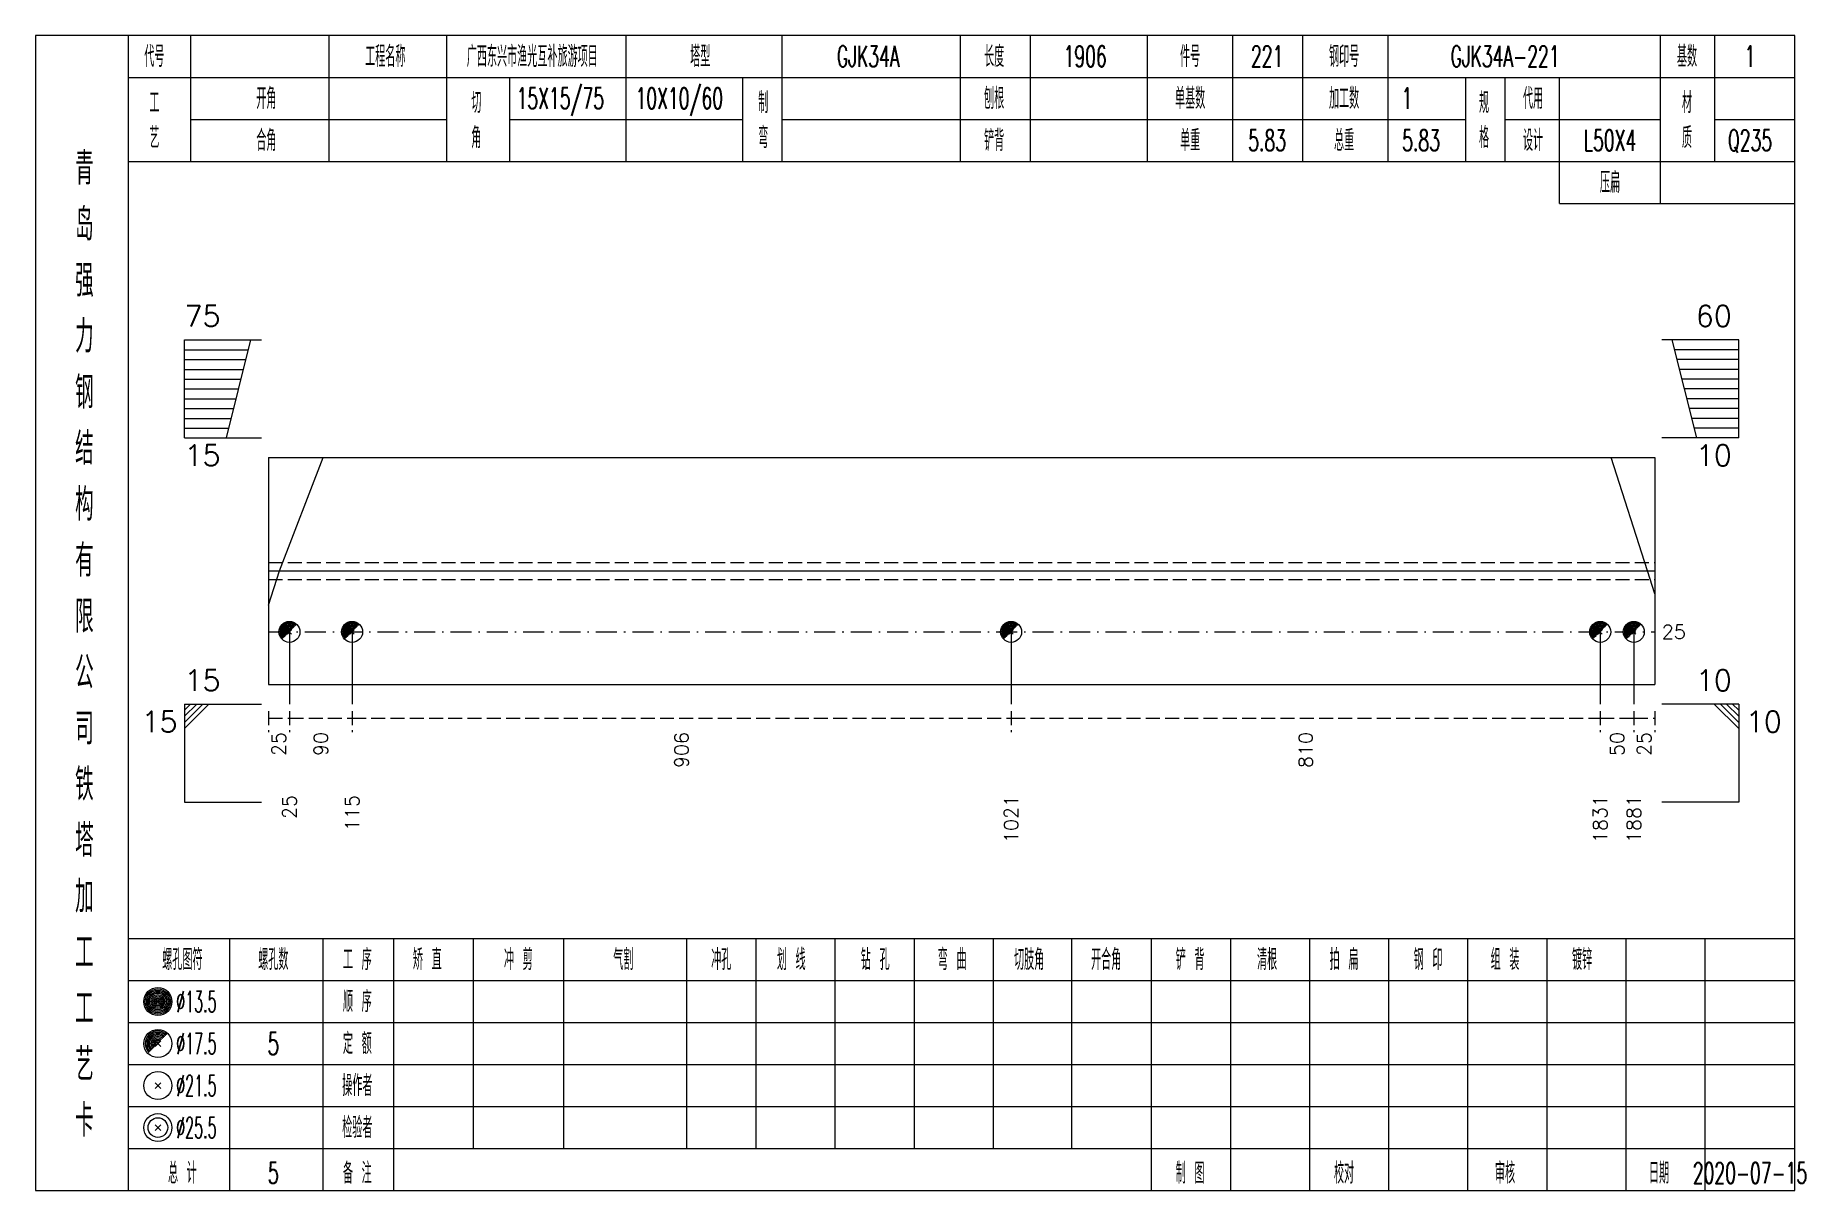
# Model space of a CAD drawing. Extents: x 0 to 2606, y -377 to 6479.
# Drawn here: x 1829.8 to 2082.7, y 6125 to 6290 of the extents above; entities that cross this region are included whole.
import ezdxf
from ezdxf.enums import TextEntityAlignment as Align

# ---------------------------------------------------------------- set-up
doc = ezdxf.new("R2010")
doc.units = 0
doc.header["$MEASUREMENT"] = 0
doc.linetypes.add('一点画线', pattern=[5.2, 3, -1, 0.2, -1])
doc.linetypes.add('虚线', pattern=[2.75, 2, -0.75])
doc.layers.get('0').update_dxf_attribs({"linetype": 'CONTINUOUS', "lineweight": 25})
doc.layers.add('1', color=7, linetype='CONTINUOUS', lineweight=25)
doc.layers.add('4', color=7, linetype='CONTINUOUS', lineweight=25)
doc.styles.get("Standard").update_dxf_attribs({"font": 'simplex.shx', "width": 0.7, "height": 3, "bigfont": 'gbhzfs.shx'})

msp = doc.modelspace()

# ---------------------------------------------------------------- texts
at = {"color": 7, "linetype": 'Continuous', "lineweight": 13}
for s, p in [('75', (1851.1, 6247.5)), ('15', (1851.1, 6195.5))]:
    msp.add_text(s, height=3, dxfattribs=at).set_placement(p, align=Align.BOTTOM_LEFT)
for s, p in [('60', (2072.2, 6247.5)), ('10', (2072.2, 6195.5))]:
    msp.add_text(s, height=3, dxfattribs=at).set_placement(p, align=Align.BOTTOM_RIGHT)
for s, p in [('15', (1851.1, 6231.5)), ('10', (2074.2, 6193.5))]:
    msp.add_text(s, height=3, dxfattribs=at).set_placement(p, align=Align.TOP_LEFT)
for s, p in [('10', (2072.2, 6231.5)), ('15', (1850.1, 6193.5))]:
    msp.add_text(s, height=3, dxfattribs=at).set_placement(p, align=Align.TOP_RIGHT)
msp.add_text('25', height=2, dxfattribs=at).set_placement((2062.2, 6204.8), align=Align.MIDDLE_LEFT)
at = {"color": 8, "linetype": 'Continuous', "lineweight": 9}
for s, p in [('25', (1864.6, 6190.5)), ('90', (1870.58, 6190.5)), ('906', (1922.14, 6190.5)), ('810', (2011.31, 6190.5)), ('50', (2055.8, 6190.5)), ('25', (2059.7, 6190.5))]:
    msp.add_text(s, height=2, rotation=90, dxfattribs=at).set_placement(p, align=Align.MIDDLE_RIGHT)
at = {"layer": '1', "color": 7, "linetype": 'Continuous', "lineweight": 13}
for s, p in [('25', (1866.1, 6181.5)), ('115', (1875.05, 6181.5)), ('1021', (1969.22, 6181.5)), ('1831', (2053.4, 6181.5)), ('1881', (2058.2, 6181.5))]:
    msp.add_text(s, height=2, rotation=90, dxfattribs=at).set_placement(p, align=Align.MIDDLE_RIGHT)
at = {"layer": '4', "color": 1, "linetype": 'Continuous', "lineweight": 13}
for s, height, width, p in [('代号', 3, 0.6, (1846.8, 6287)), ('工程名称', 3, 0.6, (1879.8, 6287)), ('广西东兴市渔光互补旅游项目', 3, 0.6, (1900.8, 6287)), ('塔型', 3, 0.6, (1924.8, 6287)), ('GJK34A', 3, 0.6, (1948.8, 6287)), ('长度', 3, 0.6, (1966.8, 6287)), ('1906', 3, 0.6, (1979.8, 6287)), ('件号', 3, 0.6, (1994.8, 6287)), ('221', 3, 0.6, (2005.8, 6287)), ('钢印号', 3, 0.6, (2016.8, 6287)), ('GJK34A-221', 3, 0.6, (2039.8, 6287)), ('基数', 3, 0.6, (2065.8, 6287)), ('1', 3, 0.6, (2074.8, 6287)), ('工', 3, 0.6, (1846.8, 6280.4)), ('开角', 3, 0.6, (1862.8, 6281)), ('切', 3, 0.6, (1892.8, 6280.4)), ('15X15/75', 3, 0.6, (1904.8, 6281)), ('10X10/60', 3, 0.6, (1921.8, 6281)), ('制', 3, 0.6, (1933.8, 6280.4)), ('刨根', 3, 0.6, (1966.8, 6281)), ('单基数', 3, 0.6, (1994.8, 6281)), ('加工数', 3, 0.6, (2016.8, 6281)), ('1', 3, 0.6, (2025.8, 6281)), ('规', 3, 0.6, (2036.8, 6280.4)), ('代用', 3, 0.6, (2043.8, 6281)), ('材', 3, 0.6, (2065.8, 6280.4)), ('艺', 3, 0.6, (1846.8, 6275.4)), ('合角', 3, 0.6, (1862.8, 6275)), ('角', 3, 0.6, (1892.8, 6275.4)), ('弯', 3, 0.6, (1933.8, 6275.4)), ('铲背', 3, 0.6, (1966.8, 6275)), ('单重', 3, 0.6, (1994.8, 6275)), ('5.83', 3, 0.6, (2005.8, 6275)), ('总重', 3, 0.6, (2016.8, 6275)), ('5.83', 3, 0.6, (2027.8, 6275)), ('格', 3, 0.6, (2036.8, 6275.4)), ('设计', 3, 0.6, (2043.8, 6275)), ('L50X4', 3, 0.6, (2054.8, 6275)), ('质', 3, 0.6, (2065.8, 6275.4)), ('Q235', 3, 0.6, (2074.8, 6275)), ('青', 4.6, 0.8, (1836.8, 6271)), ('压扁', 3, 0.6, (2054.8, 6269)), ('岛', 4.6, 0.8, (1836.8, 6263)), ('强', 4.6, 0.8, (1836.8, 6255)), ('力', 4.6, 0.8, (1836.8, 6247)), ('钢', 4.6, 0.8, (1836.8, 6239)), ('结', 4.6, 0.8, (1836.8, 6231)), ('构', 4.6, 0.8, (1836.8, 6223)), ('有', 4.6, 0.8, (1836.8, 6215)), ('限', 4.6, 0.8, (1836.8, 6207)), ('公', 4.6, 0.8, (1836.8, 6199)), ('司', 4.6, 0.8, (1836.8, 6191)), ('铁', 4.6, 0.8, (1836.8, 6183)), ('塔', 4.6, 0.8, (1836.8, 6175)), ('加', 4.6, 0.8, (1836.8, 6167)), ('工', 4.6, 0.8, (1836.8, 6159)), ('螺孔图符', 3, 0.6, (1850.8, 6158)), ('螺孔数', 3, 0.6, (1863.8, 6158)), ('工 序', 3, 0.6, (1875.8, 6158)), ('矫 直', 3, 0.6, (1885.8, 6158)), ('冲 剪', 3, 0.6, (1898.8, 6158)), ('气割', 3, 0.6, (1913.8, 6158)), ('冲孔', 3, 0.6, (1927.8, 6158)), ('划 线', 3, 0.6, (1937.8, 6158)), ('钻 孔', 3, 0.6, (1949.8, 6158)), ('弯 曲', 3, 0.6, (1960.8, 6158)), ('切肢角', 3, 0.6, (1971.8, 6158)), ('开合角', 3, 0.6, (1982.8, 6158)), ('铲 背', 3, 0.6, (1994.8, 6158)), ('清根', 3, 0.6, (2005.8, 6158)), ('拍 扁', 3, 0.6, (2016.8, 6158)), ('钢 印', 3, 0.6, (2028.8, 6158)), ('组 装', 3, 0.6, (2039.8, 6158)), ('镀锌', 3, 0.6, (2050.8, 6158)), ('工', 4.6, 0.8, (1836.8, 6151)), ('%%C13.5', 3, 0.5, (1852.8, 6152)), ('顺 序', 3, 0.6, (1875.8, 6152)), ('%%C17.5', 3, 0.5, (1852.8, 6146)), ('5', 3.2, 0.6, (1863.8, 6146)), ('定 额', 3, 0.6, (1875.8, 6146)), ('艺', 4.6, 0.8, (1836.8, 6143)), ('操作者', 3, 0.6, (1875.8, 6140)), ('%%C21.5', 3, 0.5, (1852.8, 6140)), ('卡', 4.6, 0.8, (1836.8, 6135)), ('%%C25.5', 3, 0.5, (1852.8, 6134)), ('检验者', 3, 0.6, (1875.8, 6134)), ('总 计', 3, 0.6, (1850.8, 6127.5)), ('5', 3, 0.6, (1863.8, 6127.5)), ('备 注', 3, 0.6, (1875.8, 6127.5)), ('制 图', 3, 0.6, (1994.8, 6127.5)), ('校对', 3, 0.6, (2016.8, 6127.5)), ('审核', 3, 0.6, (2039.8, 6127.5)), ('日期', 3, 0.6, (2061.8, 6127.5)), ('2020-07-15', 3, 0.6, (2074.8, 6127.5))]:
    msp.add_text(s, height=height, dxfattribs=dict(at, width=width)).set_placement(p, align=Align.MIDDLE_CENTER)

# ---------------------------------------------------------------- linework, layer by layer
at = {"color": 7, "linetype": 'Continuous', "lineweight": 13}
for p, q in [((1851.1, 6246.5), (1862.1, 6246.5)), ((1851.1, 6232.5), (1851.1, 6246.5)), ((1857.1, 6232.5), (1860.6, 6246.5)), ((2073.2, 6246.5), (2062.2, 6246.5)), ((2067.2, 6232.5), (2063.7, 6246.5)), ((2073.2, 6232.5), (2073.2, 6246.5)), ((1851.1, 6245.1), (1860.25, 6245.1)), ((1851.1, 6243.7), (1859.9, 6243.7)), ((2073.2, 6245.1), (2064.05, 6245.1)), ((2073.2, 6243.7), (2064.4, 6243.7)), ((1851.1, 6242.3), (1859.55, 6242.3)), ((1851.1, 6240.9), (1859.2, 6240.9)), ((2073.2, 6242.3), (2064.75, 6242.3)), ((2073.2, 6240.9), (2065.1, 6240.9)), ((1851.1, 6239.5), (1858.85, 6239.5)), ((1851.1, 6238.1), (1858.5, 6238.1)), ((2073.2, 6239.5), (2065.45, 6239.5)), ((2073.2, 6238.1), (2065.8, 6238.1)), ((1851.1, 6236.7), (1858.15, 6236.7)), ((1851.1, 6235.3), (1857.8, 6235.3)), ((2073.2, 6236.7), (2066.15, 6236.7)), ((2073.2, 6235.3), (2066.5, 6235.3)), ((1851.1, 6233.9), (1857.45, 6233.9)), ((2073.2, 6233.9), (2066.85, 6233.9)), ((1851.1, 6232.5), (1862.1, 6232.5)), ((2073.2, 6232.5), (2062.2, 6232.5)), ((1864.66, 6213.5), (1870.9, 6229.7)), ((2060.16, 6213.5), (2054.96, 6229.7)), ((1863.1, 6208.64), (1864.66, 6213.5)), ((2061.2, 6210.26), (2060.16, 6213.5)), ((1866.1, 6204.8), (1866.1, 6194.5)), ((1875.05, 6204.8), (1875.05, 6194.5)), ((1969.22, 6204.8), (1969.22, 6194.5)), ((2053.4, 6204.8), (2053.4, 6194.5)), ((2058.2, 6204.8), (2058.2, 6194.5)), ((1851.1, 6194.5), (1862.1, 6194.5)), ((1851.1, 6194.5), (1851.1, 6180.5)), ((1851.97, 6194.5), (1851.1, 6193.62)), ((1852.85, 6194.5), (1851.1, 6192.75)), ((1853.72, 6194.5), (1851.1, 6191.88)), ((1854.6, 6194.5), (1851.1, 6191)), ((2073.2, 6194.5), (2062.2, 6194.5)), ((2069.7, 6194.5), (2073.2, 6191)), ((2070.57, 6194.5), (2073.2, 6191.88)), ((2071.45, 6194.5), (2073.2, 6192.75)), ((2072.32, 6194.5), (2073.2, 6193.62)), ((2073.2, 6194.5), (2073.2, 6180.5)), ((1851.1, 6180.5), (1862.1, 6180.5)), ((2073.2, 6180.5), (2062.2, 6180.5))]:
    msp.add_line(p, q, dxfattribs=at)
at = {"color": 7, "linetype": 'Continuous', "lineweight": 18}
for p, q in [((1863.1, 6229.7), (1863.1, 6197.3)), ((1863.1, 6229.7), (2061.2, 6229.7)), ((2061.2, 6229.7), (2061.2, 6197.3)), ((1863.1, 6213.5), (2061.2, 6213.5))]:
    msp.add_line(p, q, dxfattribs=at)
at = {"color": 1, "linetype": '虚线', "lineweight": 18}
for p, q in [((1863.1, 6214.7), (2061.2, 6214.7)), ((1863.1, 6212.3), (2061.2, 6212.3))]:
    msp.add_line(p, q, dxfattribs=at)
at = {"color": 3, "linetype": '一点画线', "lineweight": 13}
msp.add_line((1863.1, 6204.8), (2061.2, 6204.8), dxfattribs=at)
at = {"color": 8, "linetype": '虚线', "lineweight": 9}
for p, q in [((1863.1, 6193.5), (1863.1, 6190.5)), ((1863.1, 6192.5), (1866.1, 6192.5)), ((1866.1, 6193.5), (1866.1, 6190.5)), ((1866.1, 6193.5), (1866.1, 6190.5)), ((1866.1, 6192.5), (1875.05, 6192.5)), ((1875.05, 6193.5), (1875.05, 6190.5)), ((1875.05, 6193.5), (1875.05, 6190.5)), ((1875.05, 6192.5), (1969.22, 6192.5)), ((1969.22, 6193.5), (1969.22, 6190.5)), ((1969.22, 6193.5), (1969.22, 6190.5)), ((1969.22, 6192.5), (2053.4, 6192.5)), ((2053.4, 6193.5), (2053.4, 6190.5)), ((2053.4, 6193.5), (2053.4, 6190.5)), ((2053.4, 6192.5), (2058.2, 6192.5)), ((2058.2, 6193.5), (2058.2, 6190.5)), ((2058.2, 6193.5), (2058.2, 6190.5)), ((2058.2, 6192.5), (2061.2, 6192.5)), ((2061.2, 6193.5), (2061.2, 6190.5))]:
    msp.add_line(p, q, dxfattribs=at)
at = {"layer": '1', "color": 7, "linetype": 'Continuous', "lineweight": 0}
for p, q in [((1865.8, 6204.5), (1866.4, 6205.1)), ((1865.8, 6205.1), (1866.4, 6204.5)), ((1874.75, 6204.5), (1875.35, 6205.1)), ((1874.75, 6205.1), (1875.35, 6204.5)), ((1968.92, 6204.5), (1969.52, 6205.1)), ((1968.92, 6205.1), (1969.52, 6204.5)), ((2053.1, 6204.5), (2053.7, 6205.1)), ((2053.1, 6205.1), (2053.7, 6204.5)), ((2057.9, 6204.5), (2058.5, 6205.1)), ((2057.9, 6205.1), (2058.5, 6204.5))]:
    msp.add_line(p, q, dxfattribs=at)
at = {"layer": '1', "color": 7, "linetype": 'Continuous', "lineweight": 18}
msp.add_line((1863.1, 6197.3), (2061.2, 6197.3), dxfattribs=at)
at = {"layer": '1', "color": 7, "linetype": 'Continuous', "lineweight": 13}
for centre in [(1866.1, 6204.8), (1875.05, 6204.8), (1969.22, 6204.8), (2053.4, 6204.8), (2058.2, 6204.8)]:
    msp.add_circle(centre, 1.5, dxfattribs=at)
for centre, radius in [((1866.1, 6204.8), 1.35), ((1866.1, 6204.8), 1.2), ((1866.1, 6204.8), 1.05), ((1866.1, 6204.8), 0.9), ((1866.1, 6204.8), 0.75), ((1866.1, 6204.8), 0.6), ((1866.1, 6204.8), 0.45), ((1866.1, 6204.8), 0.3), ((1866.1, 6204.8), 0.15), ((1875.05, 6204.8), 1.35), ((1875.05, 6204.8), 1.2), ((1875.05, 6204.8), 1.05), ((1875.05, 6204.8), 0.9), ((1875.05, 6204.8), 0.75), ((1875.05, 6204.8), 0.6), ((1875.05, 6204.8), 0.45), ((1875.05, 6204.8), 0.3), ((1875.05, 6204.8), 0.15), ((1969.22, 6204.8), 1.35), ((1969.22, 6204.8), 1.2), ((1969.22, 6204.8), 1.05), ((1969.22, 6204.8), 0.9), ((1969.22, 6204.8), 0.75), ((1969.22, 6204.8), 0.6), ((1969.22, 6204.8), 0.45), ((1969.22, 6204.8), 0.3), ((1969.22, 6204.8), 0.15), ((2053.4, 6204.8), 1.35), ((2053.4, 6204.8), 1.2), ((2053.4, 6204.8), 1.05), ((2053.4, 6204.8), 0.9), ((2053.4, 6204.8), 0.75), ((2053.4, 6204.8), 0.6), ((2053.4, 6204.8), 0.45), ((2053.4, 6204.8), 0.3), ((2053.4, 6204.8), 0.15), ((2058.2, 6204.8), 1.35), ((2058.2, 6204.8), 1.2), ((2058.2, 6204.8), 1.05), ((2058.2, 6204.8), 0.9), ((2058.2, 6204.8), 0.75), ((2058.2, 6204.8), 0.6), ((2058.2, 6204.8), 0.45), ((2058.2, 6204.8), 0.3), ((2058.2, 6204.8), 0.15)]:
    msp.add_arc(centre, radius, 45, 225, dxfattribs=at)
at = {"layer": '4', "color": 1, "linetype": 'Continuous', "lineweight": 18}
for p, q in [((1843.1, 6125), (1843.1, 6290)), ((1852, 6272), (1852, 6290)), ((1871.8, 6272), (1871.8, 6290)), ((1888.6, 6272), (1888.6, 6290)), ((1914.2, 6272), (1914.2, 6290)), ((1936.5, 6272), (1936.5, 6290)), ((1962, 6272), (1962, 6290)), ((1972, 6272), (1972, 6290)), ((1988.7, 6272), (1988.7, 6290)), ((2000.9, 6272), (2000.9, 6290)), ((2010.9, 6272), (2010.9, 6290)), ((2023.1, 6272), (2023.1, 6290)), ((2062, 6266), (2062, 6290)), ((2069.8, 6272), (2069.8, 6290)), ((1843.1, 6284), (2081.2, 6284)), ((1897.6, 6272), (1897.6, 6284)), ((1930.9, 6272), (1930.9, 6284)), ((2034.2, 6272), (2034.2, 6284)), ((2039.8, 6272), (2039.8, 6284)), ((2047.6, 6266), (2047.6, 6284)), ((1852, 6278), (1888.6, 6278)), ((1897.6, 6278), (1930.9, 6278)), ((1936.5, 6278), (2034.2, 6278)), ((2039.8, 6278), (2062, 6278)), ((2069.8, 6278), (2081.2, 6278)), ((1843.1, 6272), (2081.2, 6272)), ((2047.6, 6266), (2081.2, 6266)), ((1843.1, 6161), (2081.2, 6161)), ((1857.6, 6125), (1857.6, 6161)), ((1870.9, 6125), (1870.9, 6161)), ((1881, 6125), (1881, 6161)), ((1892.4, 6131), (1892.4, 6161)), ((1905.3, 6131), (1905.3, 6161)), ((1922.9, 6131), (1922.9, 6161)), ((1932.8, 6131), (1932.8, 6161)), ((1944.1, 6131), (1944.1, 6161)), ((1955.4, 6131), (1955.4, 6161)), ((1966.7, 6131), (1966.7, 6161)), ((1977.9, 6131), (1977.9, 6161)), ((1989.3, 6131), (1989.3, 6161)), ((2000.6, 6131), (2000.6, 6161)), ((2011.9, 6131), (2011.9, 6161)), ((2023.2, 6131), (2023.2, 6161)), ((2034.5, 6131), (2034.5, 6161)), ((2045.8, 6131), (2045.8, 6161)), ((2057.1, 6131), (2057.1, 6161)), ((2068.4, 6131), (2068.4, 6161)), ((1843.1, 6155), (2081.2, 6155)), ((1843.1, 6149), (2081.2, 6149)), ((1843.1, 6143), (2081.2, 6143)), ((1843.1, 6137), (2081.2, 6137)), ((1843.1, 6131), (2081.2, 6131)), ((1989.3, 6125), (1989.3, 6131)), ((2000.6, 6125), (2000.6, 6131)), ((2011.9, 6125), (2011.9, 6131)), ((2023.2, 6125), (2023.2, 6131)), ((2034.5, 6125), (2034.5, 6131)), ((2045.8, 6125), (2045.8, 6131)), ((2057.1, 6125), (2057.1, 6131)), ((2068.4, 6125), (2068.4, 6131))]:
    msp.add_line(p, q, dxfattribs=at)
at = {"layer": '4', "color": 7, "linetype": 'Continuous', "lineweight": 13}
for p, q in [((1847.1, 6151.8), (1847.5, 6152.2)), ((1847.5, 6151.8), (1847.1, 6152.2)), ((1846.9, 6139.6), (1847.7, 6140.4)), ((1847.7, 6139.6), (1846.9, 6140.4)), ((1846.9, 6133.6), (1847.7, 6134.4)), ((1847.7, 6133.6), (1846.9, 6134.4))]:
    msp.add_line(p, q, dxfattribs=at)
at = {"layer": '4', "color": 7, "linetype": 'Continuous', "lineweight": 0}
for p, q in [((1846.9, 6145.6), (1847.7, 6146.4)), ((1846.9, 6146.4), (1847.7, 6145.6))]:
    msp.add_line(p, q, dxfattribs=at)
at = {"layer": '4', "color": 1, "linetype": 'Continuous', "lineweight": 18}
msp.add_lwpolyline([(1829.8, 6290), (1829.8, 6125), (2081.2, 6125), (2081.2, 6290)], close=True, dxfattribs=at)
at = {"layer": '4', "color": 7, "linetype": 'Continuous', "lineweight": 13}
for centre, radius in [((1847.3, 6152), 2), ((1847.3, 6152), 1.8), ((1847.3, 6152), 1.6), ((1847.3, 6152), 1.4), ((1847.3, 6152), 1.2), ((1847.3, 6152), 1), ((1847.3, 6152), 0.8), ((1847.3, 6152), 0.6), ((1847.3, 6152), 0.4), ((1847.3, 6152), 0.2), ((1847.3, 6146), 2), ((1847.3, 6140), 2), ((1847.3, 6134), 2), ((1847.3, 6134), 1.4)]:
    msp.add_circle(centre, radius, dxfattribs=at)
for radius in [1.8, 1.6, 1.4, 1.2, 1, 0.8, 0.6, 0.4, 0.2]:
    msp.add_arc((1847.3, 6146), radius, 45, 225, dxfattribs=at)

msp.set_redraw_order([(e.dxf.handle, doc.entitydb.next_handle()) for e in msp.query("TEXT MTEXT ATTDEF DIMENSION ARC_DIMENSION")])  # texts and dimensions are drawn at this point

doc.saveas('drawing.dxf')
